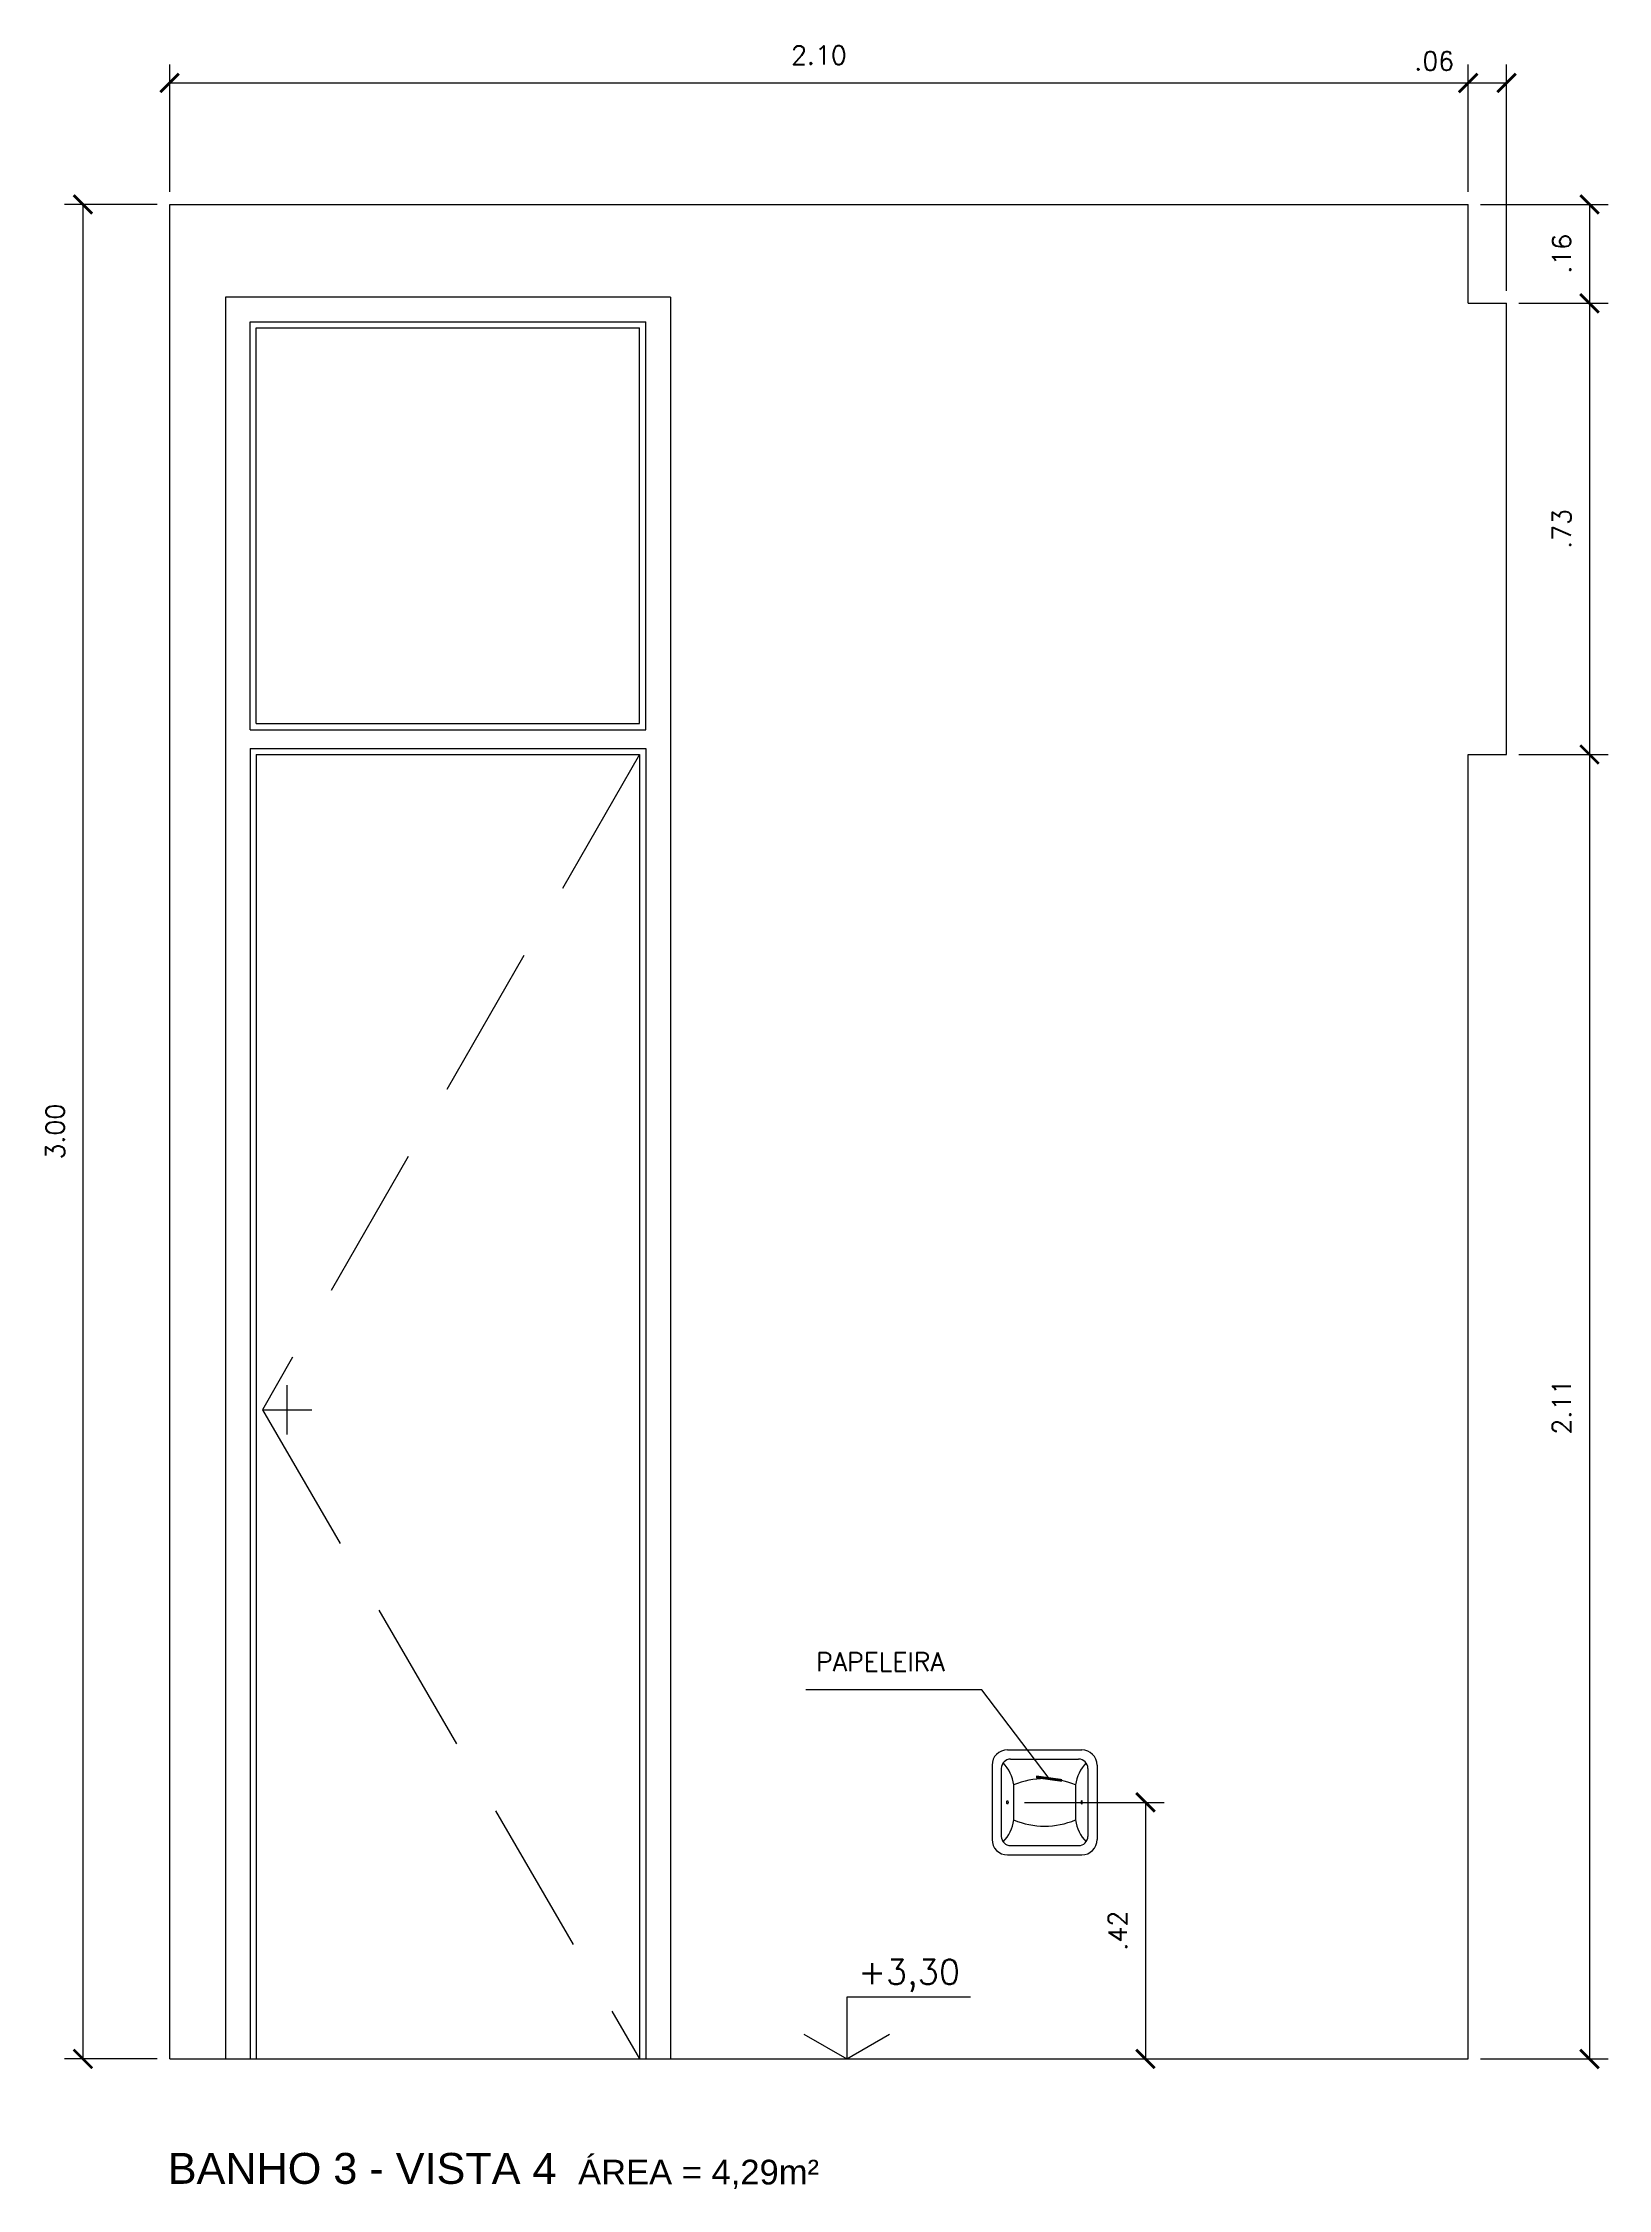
# Model space of a CAD drawing. Header units: millimetres. Extents: x 1 to 250, y 10 to 22.
# Drawn here: x 222.78 to 225.311, y 18.08 to 21.552 of the extents above; entities that cross this region are included whole.
import ezdxf

# ---------------------------------------------------------------- set-up
doc = ezdxf.new("R2010")
doc.units = ezdxf.units.MM
doc.linetypes.add('HIDDEN', pattern=[0.375, 0.25, -0.125])
for name, color, linetype in [('COTAS', 1, 'Continuous'), ('LPROJ', 7, 'HIDDEN'), ('LVISTA02', 1, 'Continuous'), ('NOTAS', 2, 'Continuous'), ('PEÇAS', 7, 'Continuous'), ('REVEST', 2, 'Continuous')]:
    doc.layers.add(name, color=color, linetype=linetype)
doc.styles.add('60-20', font='romans.shx', dxfattribs={"height": 0.03})
doc.styles.add('60-50', font='romans.shx', dxfattribs={"height": 0.075})
doc.styles.add('80-20', font='romans.shx', dxfattribs={"height": 0.04})
doc.styles.add('ARIAL', font='arial.ttf', dxfattribs={"height": 0.05})
doc.dimstyles.new('20', dxfattribs={"dimtxt": 0.1, "dimasz": 0.075, "dimexe": 0.075, "dimexo": 0.05, "dimgap": 0.075, "dimtad": 1, "dimzin": 4, "dimdsep": 46, "dimtxsty": '60-50', "dimblk1": 'ARCHTICK', "dimblk2": 'ARCHTICK', "dimsah": 1, "dimcen": 2.5, "dimclrt": 3, "dimadec": 0, "dimazin": 0, "dimtfac": 1, "dimtmove": 2, "dimatfit": 3, "dimldrblk": 'ARCHTICK', "dimfxl": 1, "dimarcsym": 0})

msp = doc.modelspace()

# ---------------------------------------------------------------- texts
at = {"layer": 'COTAS', "color": 3, "insert": (224.238, 18.9332), "char_height": 0.03, "attachment_point": 6, "style": '60-20'}
msp.add_mtext('PAPELEIRA', dxfattribs=at)
at = {"layer": 'NOTAS', "color": 3, "style": '80-20'}
msp.add_text('+3,30', height=0.04, dxfattribs=at).set_placement((224.0984, 18.4117))
at = {"layer": 'NOTAS', "style": 'ARIAL'}
for s, height, p in [('BANHO 3 - VISTA 4', 0.05, (222.9815, 18.0888)), ('ÁREA = 4,29m²', 0.04, (223.6451, 18.0878))]:
    msp.add_text(s, height=height, dxfattribs=at).set_placement(p)

# ---------------------------------------------------------------- blocks, each defined once
blk = doc.blocks.new('_ARCHTICK')
at = {"color": 0, "linetype": 'ByBlock', "const_width": 0.15}
blk.add_lwpolyline([(-0.5, -0.5), (0.5, 0.5)], dxfattribs=at)
blk = doc.blocks.new('*D99')
at = {"color": 0, "linetype": 'ByBlock'}
for p, q in [((222.9846, 21.3109), (222.9846, 21.5173)), ((225.0846, 21.3109), (225.0846, 21.5173)), ((222.9846, 21.4873), (225.0846, 21.4873))]:
    blk.add_line(p, q, dxfattribs=at)
at = {"layer": 'DEFPOINTS', "color": 0, "linetype": 'ByBlock'}
for p in [(225.0846, 21.4873), (222.9846, 21.2909), (225.0846, 21.2909)]:
    blk.add_point(p, dxfattribs=at)
at = {"color": 0, "linetype": 'ByBlock', "xscale": 0.03, "yscale": 0.03, "zscale": 0.03, "rotation": 180}
blk.add_blockref('_ARCHTICK', (222.9846, 21.4873), dxfattribs=at)
at = {"color": 0, "linetype": 'ByBlock', "xscale": 0.03, "yscale": 0.03, "zscale": 0.03}
blk.add_blockref('_ARCHTICK', (225.0846, 21.4873), dxfattribs=at)
at = {"color": 3, "linetype": 'ByBlock', "insert": (224.0346, 21.5323), "char_height": 0.03, "attachment_point": 5, "style": '60-20'}
blk.add_mtext('2.10', dxfattribs=at)
blk = doc.blocks.new('*D120')
at = {"color": 0, "linetype": 'ByBlock'}
for p, q in [((225.0846, 21.3109), (225.0846, 21.5173)), ((225.1469, 21.1509), (225.1469, 21.5173)), ((225.0846, 21.4873), (225.1469, 21.4873))]:
    blk.add_line(p, q, dxfattribs=at)
at = {"layer": 'DEFPOINTS', "color": 0, "linetype": 'ByBlock'}
for p in [(225.1469, 21.4873), (225.0846, 21.2909), (225.1469, 21.1309)]:
    blk.add_point(p, dxfattribs=at)
at = {"color": 0, "linetype": 'ByBlock', "xscale": 0.03, "yscale": 0.03, "zscale": 0.03, "rotation": 180}
blk.add_blockref('_ARCHTICK', (225.0846, 21.4873), dxfattribs=at)
at = {"color": 0, "linetype": 'ByBlock', "xscale": 0.03, "yscale": 0.03, "zscale": 0.03}
blk.add_blockref('_ARCHTICK', (225.1469, 21.4873), dxfattribs=at)
at = {"color": 3, "linetype": 'ByBlock', "insert": (225.0298, 21.5228), "char_height": 0.03, "attachment_point": 5, "style": '60-20'}
blk.add_mtext('.06', dxfattribs=at)
blk = doc.blocks.new('*D266')
at = {"color": 0, "linetype": 'ByBlock'}
for p, q in [((225.1046, 21.2909), (225.311, 21.2909)), ((225.281, 21.2909), (225.281, 21.1309)), ((225.1669, 21.1309), (225.311, 21.1309))]:
    blk.add_line(p, q, dxfattribs=at)
at = {"layer": 'DEFPOINTS', "color": 0, "linetype": 'ByBlock'}
for p in [(225.0846, 21.2909), (225.1469, 21.1309), (225.281, 21.1309)]:
    blk.add_point(p, dxfattribs=at)
at = {"color": 0, "linetype": 'ByBlock', "xscale": 0.03, "yscale": 0.03, "zscale": 0.03}
for p, rotation in [((225.281, 21.2909), 90), ((225.281, 21.1309), 270)]:
    blk.add_blockref('_ARCHTICK', p, dxfattribs=dict(at, rotation=rotation))
at = {"color": 3, "linetype": 'ByBlock', "insert": (225.236, 21.2109), "char_height": 0.03, "attachment_point": 5, "rotation": 90, "style": '60-20'}
blk.add_mtext('.16', dxfattribs=at)
blk = doc.blocks.new('*D267')
at = {"color": 0, "linetype": 'ByBlock'}
for p, q in [((225.281, 21.1309), (225.281, 20.4009)), ((225.1669, 20.4009), (225.311, 20.4009))]:
    blk.add_line(p, q, dxfattribs=at)
at = {"layer": 'DEFPOINTS', "color": 0, "linetype": 'ByBlock'}
for p in [(225.1469, 21.1309), (225.1469, 20.4009), (225.281, 20.4009)]:
    blk.add_point(p, dxfattribs=at)
at = {"color": 0, "linetype": 'ByBlock', "xscale": 0.03, "yscale": 0.03, "zscale": 0.03}
for p, rotation in [((225.281, 21.1309), 90), ((225.281, 20.4009), 270)]:
    blk.add_blockref('_ARCHTICK', p, dxfattribs=dict(at, rotation=rotation))
at = {"color": 3, "linetype": 'ByBlock', "insert": (225.236, 20.7659), "char_height": 0.03, "attachment_point": 5, "rotation": 90, "style": '60-20'}
blk.add_mtext('.73', dxfattribs=at)
blk = doc.blocks.new('*D268')
at = {"color": 0, "linetype": 'ByBlock'}
for p, q in [((225.281, 20.4009), (225.281, 18.2909)), ((225.1046, 18.2909), (225.311, 18.2909))]:
    blk.add_line(p, q, dxfattribs=at)
at = {"layer": 'DEFPOINTS', "color": 0, "linetype": 'ByBlock'}
for p in [(225.1469, 20.4009), (225.0846, 18.2909), (225.281, 18.2909)]:
    blk.add_point(p, dxfattribs=at)
at = {"color": 0, "linetype": 'ByBlock', "xscale": 0.03, "yscale": 0.03, "zscale": 0.03}
for p, rotation in [((225.281, 20.4009), 90), ((225.281, 18.2909), 270)]:
    blk.add_blockref('_ARCHTICK', p, dxfattribs=dict(at, rotation=rotation))
at = {"color": 3, "linetype": 'ByBlock', "insert": (225.236, 19.3459), "char_height": 0.03, "attachment_point": 5, "rotation": 90, "style": '60-20'}
blk.add_mtext('2.11', dxfattribs=at)
blk = doc.blocks.new('*D269')
at = {"color": 0, "linetype": 'ByBlock'}
for p, q in [((222.9646, 21.2909), (222.8143, 21.2909)), ((222.8443, 21.2909), (222.8443, 18.2909)), ((222.9646, 18.2909), (222.8143, 18.2909))]:
    blk.add_line(p, q, dxfattribs=at)
at = {"layer": 'DEFPOINTS', "color": 0, "linetype": 'ByBlock'}
for p in [(222.9846, 21.2909), (222.8443, 18.2909), (222.9846, 18.2909)]:
    blk.add_point(p, dxfattribs=at)
at = {"color": 0, "linetype": 'ByBlock', "xscale": 0.03, "yscale": 0.03, "zscale": 0.03}
for p, rotation in [((222.8443, 21.2909), 90), ((222.8443, 18.2909), 270)]:
    blk.add_blockref('_ARCHTICK', p, dxfattribs=dict(at, rotation=rotation))
at = {"color": 3, "linetype": 'ByBlock', "insert": (222.7993, 19.7909), "char_height": 0.03, "attachment_point": 5, "rotation": 90, "style": '60-20'}
blk.add_mtext('3.00', dxfattribs=at)
blk = doc.blocks.new('*D295')
at = {"color": 0, "linetype": 'ByBlock'}
for p, q in [((243.189, 18.7059), (243.4149, 18.7059)), ((243.3849, 18.7059), (243.3849, 18.2909)), ((243.391, 18.2909), (243.4149, 18.2909))]:
    blk.add_line(p, q, dxfattribs=at)
at = {"layer": 'DEFPOINTS', "color": 0, "linetype": 'ByBlock'}
for p in [(243.169, 18.7059), (243.371, 18.2909), (243.3849, 18.2909)]:
    blk.add_point(p, dxfattribs=at)
at = {"color": 0, "linetype": 'ByBlock', "xscale": 0.03, "yscale": 0.03, "zscale": 0.03}
for p, rotation in [((243.3849, 18.7059), 90), ((243.3849, 18.2909), 270)]:
    blk.add_blockref('_ARCHTICK', p, dxfattribs=dict(at, rotation=rotation))
at = {"color": 3, "linetype": 'ByBlock', "insert": (243.3399, 18.4984), "char_height": 0.03, "attachment_point": 5, "rotation": 90, "style": '60-20'}
blk.add_mtext('.42', dxfattribs=at)

# ---------------------------------------------------------------- dimensions: what is measured, and where the dimension line sits
at = {"layer": 'COTAS'}
dim = msp.add_linear_dim(base=(225.0846, 21.4873), p1=(222.9846, 21.2909), p2=(225.0846, 21.2909), dimstyle='20', override={"dimtxt": 0.02, "dimasz": 0.03, "dimexe": 0.03, "dimexo": 0.02, "dimgap": 0.03, "dimtxsty": '60-20'}, dxfattribs=at)
dim.commit()
dim.dimension.update_dxf_attribs({"geometry": '*D99', "text_midpoint": (224.0346, 21.5323)})
dim = msp.add_linear_dim(base=(225.1469, 21.4873), p1=(225.0846, 21.2909), p2=(225.1469, 21.1309), dimstyle='20', override={"dimtxt": 0.02, "dimasz": 0.03, "dimexe": 0.03, "dimexo": 0.02, "dimgap": 0.03, "dimtxsty": '60-20'}, dxfattribs=at)
dim.commit()
dim.dimension.update_dxf_attribs({"geometry": '*D120', "text_midpoint": (225.0298, 21.5228), "dimtype": 160})
for base, p1, p2, override, picture, middle in [((222.8443, 18.2909), (222.9846, 21.2909), (222.9846, 18.2909), {"dimtxt": 0.02, "dimasz": 0.03, "dimexe": 0.03, "dimexo": 0.02, "dimgap": 0.03, "dimtxsty": '60-20'}, '*D269', (222.7993, 19.7909)), ((225.281, 21.1309), (225.0846, 21.2909), (225.1469, 21.1309), {"dimtxt": 0.02, "dimasz": 0.03, "dimexe": 0.03, "dimexo": 0.02, "dimgap": 0.03, "dimtxsty": '60-20'}, '*D266', (225.236, 21.2109)), ((225.281, 20.4009), (225.1469, 21.1309), (225.1469, 20.4009), {"dimtxt": 0.02, "dimasz": 0.03, "dimexe": 0.03, "dimexo": 0.02, "dimgap": 0.03, "dimtxsty": '60-20', "dimse1": 1}, '*D267', (225.236, 20.7659)), ((225.281, 18.2909), (225.1469, 20.4009), (225.0846, 18.2909), {"dimtxt": 0.02, "dimasz": 0.03, "dimexe": 0.03, "dimexo": 0.02, "dimgap": 0.03, "dimtxsty": '60-20', "dimse1": 1}, '*D268', (225.236, 19.3459))]:
    dim = msp.add_linear_dim(base=base, p1=p1, p2=p2, angle=90, dimstyle='20', override=override, dxfattribs=at)
    dim.commit()
    dim.dimension.update_dxf_attribs({"geometry": picture, "text_midpoint": middle})
dim = msp.add_linear_dim(base=(224.5627833618, 18.2908657796), p1=(224.3468498577, 18.7058657796), p2=(224.5488418904, 18.2908657796), angle=90, dimstyle='20', override={"dimtxt": 0.02, "dimasz": 0.03, "dimexe": 0.03, "dimexo": 0.02, "dimgap": 0.03, "dimtxsty": '60-20'}, dxfattribs=at)
dim.commit()
dim.dimension.update_dxf_attribs({"geometry": '*D295', "text_midpoint": (224.5177833618, 18.4983657796), "insert": (-18.8221156119, 0)})

# ---------------------------------------------------------------- linework, layer by layer
at = {"layer": 'LPROJ'}
for p, q in [((223.7446, 20.4009), (223.1346, 19.3409)), ((223.1346, 19.3409), (223.7446, 18.2909))]:
    msp.add_line(p, q, dxfattribs=at)
at = {"layer": 'LVISTA02'}
for p, q in [((223.7946, 21.1409), (223.0746, 21.1409)), ((223.0746, 21.1409), (223.0746, 18.2909)), ((223.7946, 21.1409), (223.7946, 18.2909)), ((223.1146, 20.4409), (223.1146, 21.1009)), ((223.1146, 21.1009), (223.7546, 21.1009)), ((223.1246, 20.4509), (223.1246, 21.0909)), ((223.1246, 21.0909), (223.7446, 21.0909)), ((223.7446, 20.4509), (223.7446, 21.0909)), ((223.7546, 20.4409), (223.7546, 21.1009)), ((223.1246, 20.4509), (223.7446, 20.4509)), ((223.1146, 20.4409), (223.7546, 20.4409)), ((223.1146, 20.4109), (223.1146, 18.2909)), ((223.1146, 20.4109), (223.7546, 20.4109)), ((223.1246, 20.4009), (223.1246, 18.2909)), ((223.1246, 20.4009), (223.7446, 20.4009)), ((223.7446, 20.4009), (223.7446, 18.2909)), ((223.7546, 20.4109), (223.7546, 18.2909))]:
    msp.add_line(p, q, dxfattribs=at)
at = {"layer": 'NOTAS'}
for p, q in [((223.1746, 19.3009), (223.1746, 19.3809)), ((223.1346, 19.3409), (223.2146, 19.3409))]:
    msp.add_line(p, q, dxfattribs=at)
msp.add_lwpolyline([(224.2798, 18.3909), (224.0798, 18.3909), (224.0798, 18.2909)], dxfattribs=at)
at = {"layer": 'NOTAS', "color": 3}
msp.add_lwpolyline([(224.0105, 18.3309), (224.0798, 18.2909), (224.149, 18.3309)], dxfattribs=at)
at = {"layer": 'PEÇAS'}
for p, q in [((224.3396, 18.7909), (224.4596, 18.7909)), ((224.3146, 18.7659), (224.3146, 18.6459)), ((224.4846, 18.7659), (224.4846, 18.6459)), ((224.3396, 18.6209), (224.4596, 18.6209))]:
    msp.add_line(p, q, dxfattribs=at)
at = {"layer": 'PEÇAS', "color": 8}
for p, q in [((224.3296, 18.7609), (224.3296, 18.6509)), ((224.3446, 18.7759), (224.4546, 18.7759)), ((224.4696, 18.7609), (224.4696, 18.6509)), ((224.3496, 18.7343), (224.3496, 18.6775)), ((224.4496, 18.7343), (224.4496, 18.6775)), ((224.3446, 18.6359), (224.4546, 18.6359))]:
    msp.add_line(p, q, dxfattribs=at)
at = {"layer": 'PEÇAS'}
for centre, start, end in [((224.3396, 18.7659), 90, 180), ((224.4596, 18.7659), 0, 90), ((224.3396, 18.6459), 180, 270), ((224.4596, 18.6459), 270, 0)]:
    msp.add_arc(centre, 0.025, start, end, dxfattribs=at)
at = {"layer": 'PEÇAS', "color": 8}
for centre, radius, start, end in [((224.3446, 18.7609), 0.015, 90, 180), ((224.2845, 18.7248), 0.0659, 8.2703, 43.0744), ((224.5148, 18.7248), 0.0659, 136.9256, 171.7297), ((224.4546, 18.7609), 0.015, 0, 90), ((224.3996, 18.6143), 0.13, 67.3801, 112.6199), ((224.3446, 18.6509), 0.015, 180, 270), ((224.2845, 18.6869), 0.0659, 316.9256, 351.7297), ((224.3996, 18.7975), 0.13, 247.3801, 292.6199), ((224.5148, 18.6869), 0.0659, 188.2703, 223.0744), ((224.4546, 18.6509), 0.015, 270, 0)]:
    msp.add_arc(centre, radius, start, end, dxfattribs=at)
msp.add_ellipse((224.3396, 18.7059), major_axis=(0, 0.00281), ratio=0.41851, dxfattribs=at)
at = {"layer": 'PEÇAS', "color": 8, "extrusion": (0, 0, -1)}
msp.add_ellipse((224.4596, 18.7059), major_axis=(0, 0.00281), ratio=0.41851, dxfattribs=at)
at = {"layer": 'REVEST'}
for p, q in [((222.9846, 18.2909), (222.9846, 21.2909)), ((222.9846, 21.2909), (225.0846, 21.2909)), ((225.0846, 21.1309), (225.0846, 21.2909)), ((225.0846, 21.1309), (225.1469, 21.1309)), ((225.1469, 20.4009), (225.1469, 21.1309)), ((225.0846, 18.2909), (225.0846, 20.4009)), ((225.0846, 20.4009), (225.1469, 20.4009)), ((222.9846, 18.2909), (225.0846, 18.2909))]:
    msp.add_line(p, q, dxfattribs=at)

msp.set_redraw_order([(e.dxf.handle, doc.entitydb.next_handle()) for e in msp.query("TEXT MTEXT ATTDEF DIMENSION ARC_DIMENSION")])  # texts and dimensions are drawn at this point

# ---------------------------------------------------------------- leaders
at = {"layer": 'COTAS', "annotation_type": 0, "has_hookline": 1, "hookline_direction": 1, "text_width": 0.2243}
msp.add_leader([(224.4068, 18.7443), (224.298, 18.8882), (224.268, 18.8882)], dimstyle='20', override={"dimtxt": 0.02, "dimasz": 0.03, "dimexe": 0.03, "dimexo": 0.02, "dimgap": 0.03, "dimtxsty": '60-20'}, dxfattribs=at)

doc.saveas('drawing.dxf')
